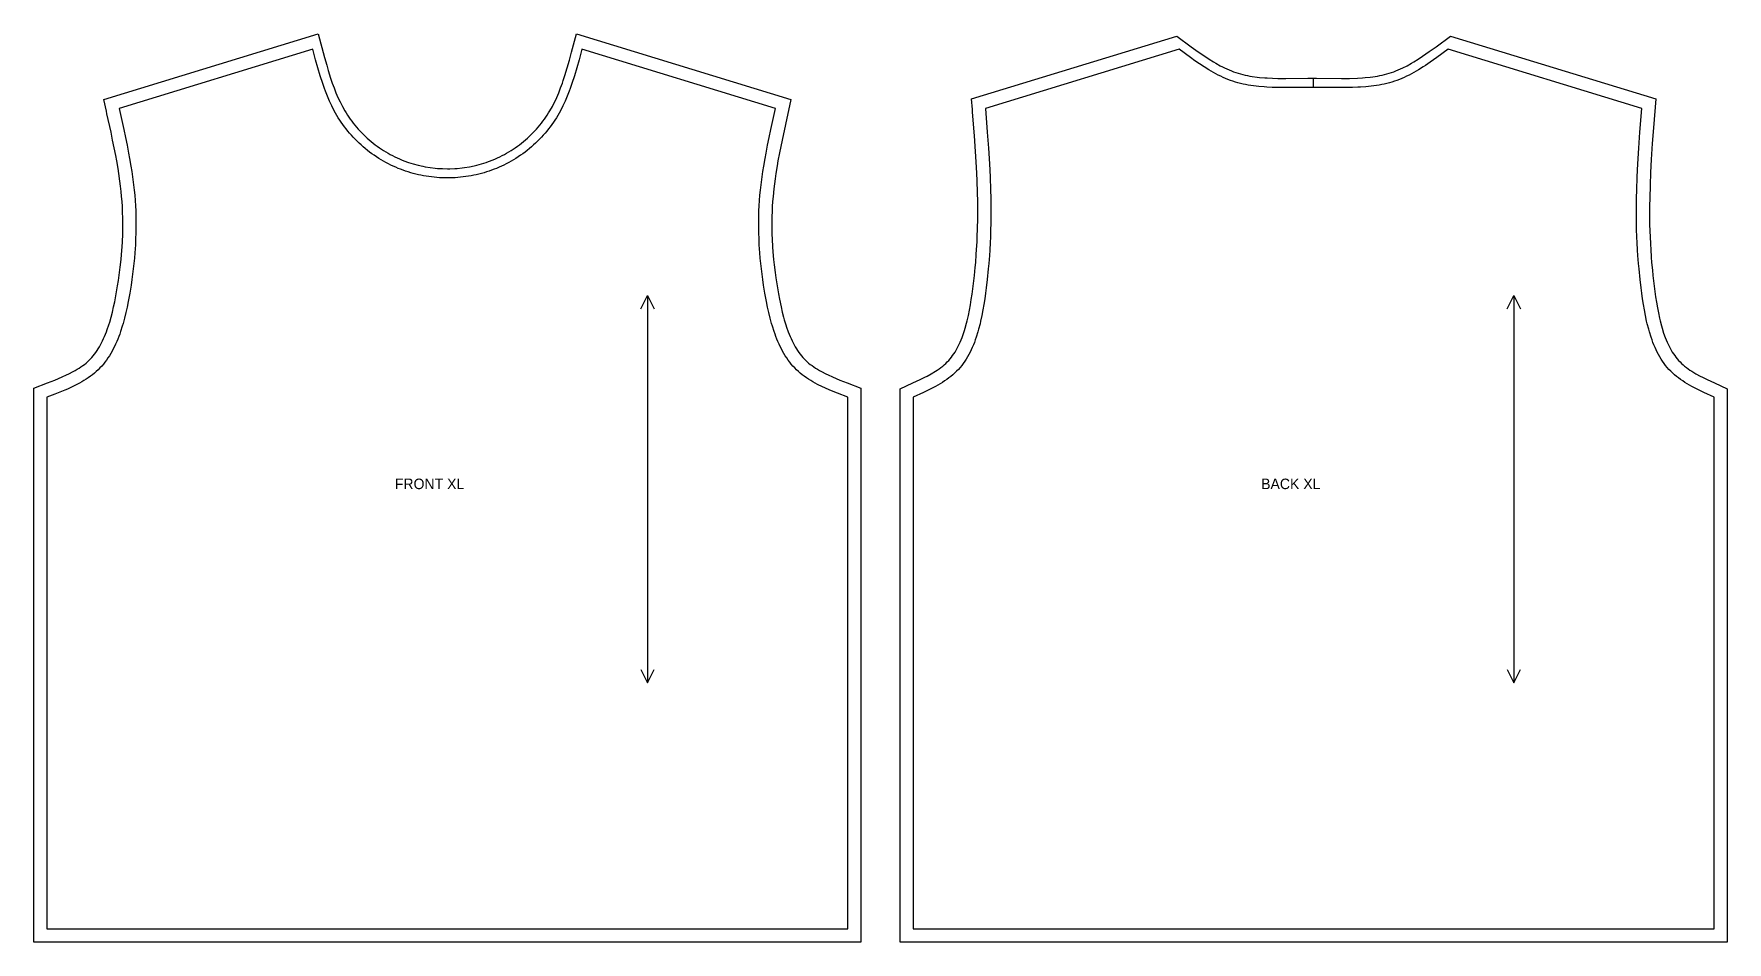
# Model space of a CAD drawing. Extents: x 24 to 1315, y 28 to 2107.
# Drawn here: x 25 to 1315, y 1415 to 2107 of the extents above; entities that cross this region are included whole.
import ezdxf

# ---------------------------------------------------------------- set-up
doc = ezdxf.new("R2010")
doc.units = 0
for name, color, linetype in [('CUT', 7, 'CONTINUOUS'), ('GRAIN', 3, 'CONTINUOUS'), ('NOTCH', 1, 'CONTINUOUS'), ('SEW', 5, 'CONTINUOUS'), ('TEXT', 2, 'CONTINUOUS')]:
    doc.layers.add(name, color=color, linetype=linetype)

msp = doc.modelspace()

# ---------------------------------------------------------------- texts
at = {"layer": 'TEXT'}
for s, p in [('FRONT XL', (300, 1760)), ('BACK XL', (960, 1760))]:
    msp.add_text(s, height=8, dxfattribs=at).set_placement(p)

# ---------------------------------------------------------------- linework, layer by layer
at = {"layer": 'CUT'}
for points in [[(80.24, 2047.823), (78.224, 2056.862), (241.628, 2106.715), (246.424, 2088.743), (248.084, 2082.787), (249.232, 2078.869), (251.042, 2073.085), (252.323, 2069.301), (253.676, 2065.582), (255.111, 2061.933), (256.639, 2058.359), (258.268, 2054.866), (260.01, 2051.459), (261.873, 2048.141), (262.854, 2046.516), (263.869, 2044.916), (264.93, 2043.323), (266.03, 2041.75), (267.168, 2040.198), (268.344, 2038.668), (269.556, 2037.159), (270.804, 2035.675), (272.087, 2034.214), (273.403, 2032.778), (274.753, 2031.369), (276.134, 2029.987), (277.546, 2028.632), (278.988, 2027.306), (280.459, 2026.01), (281.958, 2024.745), (283.484, 2023.511), (285.036, 2022.31), (286.614, 2021.142), (288.215, 2020.008), (289.839, 2018.908), (291.486, 2017.845), (293.153, 2016.818), (294.841, 2015.829), (296.548, 2014.878), (298.272, 2013.966), (300.017, 2013.093), (301.714, 2012.288), (303.431, 2011.52), (305.162, 2010.789), (306.909, 2010.095), (310.443, 2008.819), (314.028, 2007.692), (317.656, 2006.714), (321.322, 2005.885), (323.168, 2005.527), (326.879, 2004.924), (330.612, 2004.472), (332.485, 2004.302), (336.239, 2004.076), (340, 2004), (341.881, 2004.019), (345.639, 2004.17), (347.515, 2004.302), (351.257, 2004.679), (353.121, 2004.924), (356.832, 2005.527), (360.515, 2006.281), (362.344, 2006.714), (365.972, 2007.692), (369.557, 2008.819), (371.33, 2009.439), (374.838, 2010.789), (376.569, 2011.52), (378.286, 2012.288), (379.983, 2013.093), (381.728, 2013.966), (383.452, 2014.878), (385.159, 2015.829), (386.847, 2016.818), (388.514, 2017.845), (390.161, 2018.908), (391.785, 2020.008), (393.386, 2021.142), (394.964, 2022.31), (396.516, 2023.511), (398.042, 2024.745), (399.541, 2026.01), (401.012, 2027.306), (402.454, 2028.632), (403.866, 2029.987), (405.247, 2031.369), (406.597, 2032.778), (407.913, 2034.214), (409.196, 2035.675), (410.444, 2037.159), (411.656, 2038.668), (412.832, 2040.198), (413.97, 2041.75), (415.07, 2043.323), (416.131, 2044.916), (417.146, 2046.516), (418.127, 2048.141), (419.99, 2051.459), (420.876, 2053.152), (422.56, 2056.602), (424.137, 2060.136), (424.889, 2061.933), (426.324, 2065.582), (427.677, 2069.301), (428.326, 2071.185), (429.575, 2074.999), (431.347, 2080.822), (433.029, 2086.748), (434.659, 2092.757), (438.372, 2106.715), (601.776, 2056.862), (597.538, 2037.813), (594.973, 2025.879), (592.992, 2016), (591.898, 2010.104), (591.216, 2006.186), (590.272, 2000.329), (589.702, 1996.438), (589.183, 1992.558), (588.718, 1988.69), (588.131, 1982.909), (587.82, 1979.084), (587.572, 1975.276), (587.387, 1971.466), (587.262, 1967.652), (587.197, 1963.832), (587.193, 1960.004), (587.295, 1954.246), (587.436, 1950.393), (587.753, 1944.589), (588.035, 1940.701), (588.56, 1934.837), (588.978, 1930.904), (589.705, 1924.966), (590.255, 1920.979), (591.176, 1914.953), (592.213, 1908.86), (592.97, 1904.783), (594.219, 1898.725), (595.14, 1894.751), (596.141, 1890.847), (596.674, 1888.927), (597.809, 1885.161), (598.413, 1883.319), (599.697, 1879.727), (600.379, 1877.982), (601.087, 1876.274), (601.823, 1874.603), (602.587, 1872.973), (603.379, 1871.385), (604.2, 1869.84), (605.05, 1868.34), (605.93, 1866.887), (606.839, 1865.481), (607.778, 1864.124), (608.748, 1862.817), (609.749, 1861.56), (610.782, 1860.353), (611.848, 1859.197), (612.951, 1858.089), (614.084, 1857.036), (615.272, 1856.01), (616.516, 1855.011), (617.814, 1854.036), (619.167, 1853.084), (620.573, 1852.156), (622.03, 1851.248), (623.537, 1850.361), (625.091, 1849.494), (628.336, 1847.812), (630.021, 1846.996), (633.505, 1845.404), (638.979, 1843.096), (644.687, 1840.838), (655, 1836.867), (655, 1415), (25, 1415), (25, 1836.867), (35.313, 1840.838), (41.021, 1843.096), (46.495, 1845.404), (49.979, 1846.996), (51.664, 1847.812), (54.909, 1849.494), (56.463, 1850.361), (57.97, 1851.248), (59.427, 1852.156), (60.833, 1853.084), (62.186, 1854.036), (63.484, 1855.011), (64.728, 1856.01), (65.916, 1857.036), (67.049, 1858.089), (68.152, 1859.197), (69.218, 1860.353), (70.251, 1861.56), (71.252, 1862.817), (72.222, 1864.124), (73.161, 1865.481), (74.07, 1866.887), (74.95, 1868.34), (75.8, 1869.84), (76.621, 1871.385), (77.413, 1872.973), (78.177, 1874.603), (78.913, 1876.274), (80.303, 1879.727), (80.958, 1881.507), (82.191, 1885.161), (82.77, 1887.031), (83.859, 1890.847), (84.86, 1894.751), (85.781, 1898.725), (86.63, 1902.754), (87.787, 1908.86), (88.824, 1914.953), (89.451, 1918.977), (90.295, 1924.966), (90.793, 1928.93), (91.44, 1934.837), (91.804, 1938.75), (92.247, 1944.589), (92.473, 1948.462), (92.705, 1954.246), (92.788, 1958.087), (92.812, 1961.919), (92.778, 1965.742), (92.613, 1971.466), (92.428, 1975.276), (92.18, 1979.084), (91.869, 1982.909), (91.493, 1986.76), (91.057, 1990.623), (90.564, 1994.497), (89.728, 2000.329), (89.11, 2004.231), (88.102, 2010.104), (87.382, 2014.032), (86.237, 2019.944), (85.027, 2025.879), (83.765, 2031.835), (80.687, 2045.817)], [(740.03, 2049.223), (739.407, 2057.223), (895.812, 2104.94), (906.79, 2096.86), (910.193, 2094.398), (913.583, 2092.001), (916.966, 2089.687), (920.345, 2087.475), (923.724, 2085.382), (925.414, 2084.386), (928.798, 2082.503), (930.493, 2081.622), (932.19, 2080.782), (933.89, 2079.986), (935.593, 2079.236), (937.299, 2078.533), (939.011, 2077.879), (940.729, 2077.276), (942.444, 2076.726), (944.181, 2076.221), (945.938, 2075.759), (947.717, 2075.337), (949.518, 2074.955), (951.339, 2074.611), (953.181, 2074.303), (956.924, 2073.789), (958.826, 2073.579), (962.684, 2073.246), (964.64, 2073.119), (968.603, 2072.935), (972.628, 2072.831), (978.775, 2072.792), (995.682, 2072.98), (1002.162, 2072.995), (1021.225, 2072.792), (1027.372, 2072.831), (1033.387, 2073.016), (1037.316, 2073.246), (1039.254, 2073.399), (1043.076, 2073.789), (1044.957, 2074.03), (1048.661, 2074.611), (1050.482, 2074.955), (1052.283, 2075.337), (1054.062, 2075.759), (1055.819, 2076.221), (1057.556, 2076.726), (1059.271, 2077.276), (1060.989, 2077.879), (1062.701, 2078.533), (1064.407, 2079.236), (1066.11, 2079.986), (1067.81, 2080.782), (1071.202, 2082.503), (1074.586, 2084.386), (1076.276, 2085.382), (1079.655, 2087.475), (1083.034, 2089.687), (1088.111, 2093.19), (1093.21, 2096.86), (1104.188, 2104.94), (1260.593, 2057.223), (1258.884, 2035.135), (1258.008, 2023.112), (1257.231, 2011.152), (1256.689, 2001.241), (1256.27, 1991.39), (1255.998, 1981.605), (1255.915, 1975.736), (1255.896, 1971.832), (1255.923, 1965.984), (1255.979, 1962.088), (1256.124, 1956.242), (1256.261, 1952.339), (1256.531, 1946.473), (1256.754, 1942.55), (1257.158, 1936.643), (1257.473, 1932.685), (1258.017, 1926.716), (1258.429, 1922.711), (1259.122, 1916.658), (1259.636, 1912.591), (1260.493, 1906.406), (1261.129, 1902.283), (1261.826, 1898.194), (1262.595, 1894.157), (1263.446, 1890.188), (1263.905, 1888.235), (1264.895, 1884.403), (1265.429, 1882.529), (1266.577, 1878.873), (1267.838, 1875.356), (1268.512, 1873.656), (1269.217, 1871.996), (1269.952, 1870.378), (1270.719, 1868.805), (1271.517, 1867.278), (1272.347, 1865.799), (1273.21, 1864.367), (1274.105, 1862.986), (1275.035, 1861.655), (1275.998, 1860.374), (1276.996, 1859.145), (1278.031, 1857.967), (1279.106, 1856.836), (1280.22, 1855.756), (1281.395, 1854.701), (1282.633, 1853.667), (1283.931, 1852.655), (1285.289, 1851.663), (1286.704, 1850.689), (1288.175, 1849.734), (1291.274, 1847.871), (1294.564, 1846.063), (1296.273, 1845.177), (1299.803, 1843.429), (1305.333, 1840.838), (1315, 1836.439), (1315, 1415), (685, 1415), (685, 1836.439), (694.667, 1840.838), (700.197, 1843.429), (703.727, 1845.177), (705.436, 1846.063), (708.726, 1847.871), (711.825, 1849.734), (713.296, 1850.689), (714.711, 1851.663), (716.069, 1852.655), (717.367, 1853.667), (718.605, 1854.701), (719.78, 1855.756), (720.894, 1856.836), (721.969, 1857.967), (723.004, 1859.145), (724.002, 1860.374), (724.965, 1861.655), (725.895, 1862.986), (726.79, 1864.367), (727.653, 1865.799), (728.483, 1867.278), (729.281, 1868.805), (730.048, 1870.378), (730.783, 1871.996), (731.488, 1873.656), (732.162, 1875.356), (732.807, 1877.096), (734.011, 1880.684), (734.571, 1882.529), (735.612, 1886.306), (736.095, 1888.235), (736.99, 1892.163), (737.799, 1896.168), (738.531, 1900.233), (739.196, 1904.341), (739.805, 1908.476), (740.364, 1912.591), (741.119, 1918.682), (741.571, 1922.711), (742.174, 1928.711), (742.527, 1932.685), (742.986, 1938.615), (743.246, 1942.55), (743.568, 1948.43), (743.739, 1952.339), (743.933, 1958.191), (744.077, 1965.984), (744.103, 1969.882), (744.085, 1975.736), (744.037, 1979.646), (743.912, 1985.51), (743.579, 1995.323), (743.107, 2005.199), (742.395, 2017.124), (741.563, 2029.117), (740.187, 2047.207)]]:
    msp.add_lwpolyline(points, close=True, dxfattribs=at)
at = {"layer": 'GRAIN'}
for points in [[(487.5, 1897.4), (492.5, 1907.4), (497.5, 1897.4)], [(492.5, 1907.4), (492.5, 1612.6)], [(1147.5, 1897.4), (1152.5, 1907.4), (1157.5, 1897.4)], [(1152.5, 1907.4), (1152.5, 1612.6)], [(487.5, 1622.6), (492.5, 1612.6), (497.5, 1622.6)], [(1147.5, 1622.6), (1152.5, 1612.6), (1157.5, 1622.6)]]:
    msp.add_lwpolyline(points, dxfattribs=at)
at = {"layer": 'NOTCH'}
msp.add_lwpolyline([(1000, 2066), (1000, 2073)], dxfattribs=at)
at = {"layer": 'SEW'}
for points in [[(90, 2050), (93.541, 2033.939), (94.817, 2027.917), (96.045, 2021.897), (97.21, 2015.877), (97.946, 2011.865), (98.978, 2005.847), (99.613, 2001.837), (100.476, 1995.823), (100.985, 1991.815), (101.437, 1987.808), (101.829, 1983.802), (102.154, 1979.815), (102.412, 1975.844), (102.605, 1971.873), (102.735, 1967.899), (102.802, 1963.922), (102.807, 1959.94), (102.751, 1955.952), (102.555, 1949.955), (102.35, 1945.945), (101.934, 1939.91), (101.586, 1935.87), (100.959, 1929.783), (100.473, 1925.705), (99.643, 1919.553), (99.024, 1915.428), (98, 1909.2), (96.848, 1902.885), (95.999, 1898.672), (95.072, 1894.473), (94.056, 1890.305), (92.942, 1886.183), (92.345, 1884.145), (91.062, 1880.121), (90.374, 1878.14), (89.653, 1876.182), (88.898, 1874.249), (88.108, 1872.343), (87.281, 1870.466), (86.416, 1868.62), (85.511, 1866.806), (84.566, 1865.027), (83.578, 1863.285), (82.547, 1861.582), (81.471, 1859.919), (80.349, 1858.298), (79.18, 1856.722), (77.961, 1855.192), (76.693, 1853.711), (75.373, 1852.279), (74, 1850.9), (72.59, 1849.588), (71.129, 1848.327), (69.62, 1847.114), (68.065, 1845.947), (66.467, 1844.823), (64.828, 1843.739), (63.15, 1842.694), (61.437, 1841.685), (59.689, 1840.71), (56.103, 1838.851), (54.269, 1837.962), (50.53, 1836.255), (48.631, 1835.431), (44.785, 1833.831), (40.89, 1832.279), (35, 1830), (35, 1425), (645, 1425), (645, 1830), (637.158, 1833.05), (631.369, 1835.431), (627.59, 1837.098), (625.731, 1837.962), (622.09, 1839.766), (620.311, 1840.71), (618.563, 1841.685), (616.85, 1842.694), (615.172, 1843.739), (613.533, 1844.823), (611.935, 1845.947), (610.38, 1847.114), (608.871, 1848.327), (607.41, 1849.588), (606, 1850.9), (604.627, 1852.279), (603.307, 1853.711), (602.039, 1855.192), (600.82, 1856.722), (599.651, 1858.298), (598.529, 1859.919), (597.453, 1861.582), (596.422, 1863.285), (595.434, 1865.027), (594.489, 1866.806), (593.584, 1868.62), (592.719, 1870.466), (591.892, 1872.343), (591.102, 1874.249), (590.347, 1876.182), (589.626, 1878.14), (588.938, 1880.121), (587.655, 1884.145), (587.058, 1886.183), (585.944, 1890.305), (584.928, 1894.473), (584.001, 1898.672), (583.152, 1902.885), (582, 1909.2), (580.976, 1915.428), (580.357, 1919.553), (579.527, 1925.705), (579.041, 1929.783), (578.414, 1935.87), (578.066, 1939.91), (577.65, 1945.945), (577.445, 1949.955), (577.249, 1955.952), (577.193, 1959.94), (577.198, 1963.922), (577.265, 1967.899), (577.395, 1971.873), (577.588, 1975.844), (577.846, 1979.815), (578.171, 1983.802), (578.563, 1987.808), (579.015, 1991.815), (579.524, 1995.823), (580.387, 2001.837), (581.022, 2005.847), (582.054, 2011.865), (582.79, 2015.877), (583.955, 2021.897), (585.183, 2027.917), (586.459, 2033.939), (590, 2050), (442.5, 2095), (440.33, 2086.902), (438.645, 2080.859), (436.867, 2074.865), (434.956, 2068.94), (433.588, 2065.04), (432.872, 2063.107), (431.366, 2059.278), (429.753, 2055.506), (428.023, 2051.796), (426.161, 2048.154), (425.178, 2046.361), (424.158, 2044.587), (423.099, 2042.833), (422, 2041.1), (420.851, 2039.375), (419.66, 2037.674), (418.43, 2035.996), (417.16, 2034.342), (415.851, 2032.715), (414.505, 2031.113), (413.123, 2029.539), (411.705, 2027.992), (410.252, 2026.475), (408.765, 2024.987), (407.246, 2023.529), (405.695, 2022.103), (404.112, 2020.709), (402.5, 2019.348), (400.859, 2018.021), (399.189, 2016.729), (397.493, 2015.473), (395.77, 2014.252), (394.021, 2013.069), (392.248, 2011.924), (390.452, 2010.818), (388.633, 2009.752), (386.792, 2008.726), (384.931, 2007.742), (383.05, 2006.8), (381.214, 2005.93), (379.36, 2005.101), (377.491, 2004.312), (375.607, 2003.563), (373.708, 2002.855), (371.796, 2002.187), (369.871, 2001.559), (367.933, 2000.972), (365.985, 2000.425), (364.026, 1999.919), (362.058, 1999.453), (360.08, 1999.027), (358.095, 1998.642), (356.103, 1998.298), (354.104, 1997.994), (352.099, 1997.73), (350.09, 1997.507), (348.077, 1997.325), (346.061, 1997.183), (344.042, 1997.081), (342.021, 1997.02), (340, 1997), (337.979, 1997.02), (335.958, 1997.081), (333.939, 1997.183), (331.923, 1997.325), (329.91, 1997.507), (327.901, 1997.73), (325.896, 1997.994), (323.897, 1998.298), (321.905, 1998.642), (319.92, 1999.027), (317.942, 1999.453), (315.974, 1999.919), (314.015, 2000.425), (312.067, 2000.972), (310.129, 2001.559), (308.204, 2002.187), (306.292, 2002.855), (304.393, 2003.563), (302.509, 2004.312), (300.64, 2005.101), (298.786, 2005.93), (296.95, 2006.8), (295.069, 2007.742), (293.208, 2008.726), (291.367, 2009.752), (289.548, 2010.818), (287.752, 2011.924), (285.979, 2013.069), (284.23, 2014.252), (282.507, 2015.473), (280.811, 2016.729), (279.141, 2018.021), (277.5, 2019.348), (275.888, 2020.709), (274.305, 2022.103), (272.754, 2023.529), (271.235, 2024.987), (269.748, 2026.475), (268.295, 2027.992), (266.877, 2029.539), (265.495, 2031.113), (264.149, 2032.715), (262.84, 2034.342), (261.57, 2035.996), (260.34, 2037.674), (259.149, 2039.375), (258, 2041.1), (256.901, 2042.833), (255.842, 2044.587), (254.822, 2046.361), (253.839, 2048.154), (251.977, 2051.796), (250.247, 2055.506), (248.634, 2059.278), (247.128, 2063.107), (246.412, 2065.04), (245.044, 2068.94), (243.133, 2074.865), (241.355, 2080.859), (239.67, 2086.902), (237.5, 2095)], [(750, 2050), (751.389, 2031.858), (752.241, 2019.783), (752.983, 2007.738), (753.485, 1997.732), (753.853, 1987.762), (754, 1981.8), (754.064, 1977.814), (754.104, 1971.844), (754.094, 1967.867), (754.019, 1961.903), (753.929, 1957.923), (753.731, 1951.944), (753.556, 1947.949), (753.227, 1941.936), (752.961, 1937.912), (752.492, 1931.846), (752.131, 1927.78), (751.288, 1919.584), (750.547, 1913.374), (750, 1909.2), (749.4, 1904.95), (748.743, 1900.685), (748.016, 1896.422), (747.207, 1892.177), (746.304, 1887.965), (745.813, 1885.877), (744.745, 1881.746), (744.165, 1879.707), (742.904, 1875.692), (742.22, 1873.72), (741.499, 1871.775), (740.739, 1869.858), (739.938, 1867.972), (739.095, 1866.118), (738.208, 1864.298), (737.276, 1862.515), (736.296, 1860.77), (735.269, 1859.065), (734.191, 1857.404), (733.062, 1855.786), (731.88, 1854.215), (730.644, 1852.692), (729.351, 1851.22), (728, 1849.8), (726.603, 1848.445), (725.152, 1847.142), (723.648, 1845.886), (722.095, 1844.675), (720.496, 1843.506), (718.854, 1842.376), (717.173, 1841.284), (715.454, 1840.225), (713.702, 1839.197), (711.919, 1838.197), (708.274, 1836.27), (706.417, 1835.338), (702.652, 1833.521), (695, 1830), (695, 1425), (1305, 1425), (1305, 1830), (1297.348, 1833.521), (1293.583, 1835.338), (1291.726, 1836.27), (1288.081, 1838.197), (1286.298, 1839.197), (1284.546, 1840.225), (1282.827, 1841.284), (1281.146, 1842.376), (1279.504, 1843.506), (1277.905, 1844.675), (1276.352, 1845.886), (1274.848, 1847.142), (1273.397, 1848.445), (1272, 1849.8), (1270.649, 1851.22), (1269.356, 1852.692), (1268.12, 1854.215), (1266.938, 1855.786), (1265.809, 1857.404), (1264.731, 1859.065), (1263.704, 1860.77), (1262.724, 1862.515), (1261.792, 1864.298), (1260.905, 1866.118), (1260.062, 1867.972), (1259.261, 1869.858), (1258.501, 1871.775), (1257.78, 1873.72), (1257.096, 1875.692), (1255.835, 1879.707), (1255.255, 1881.746), (1254.187, 1885.877), (1253.696, 1887.965), (1252.793, 1892.177), (1251.984, 1896.422), (1251.257, 1900.685), (1250.6, 1904.95), (1250, 1909.2), (1249.453, 1913.374), (1248.712, 1919.584), (1247.869, 1927.78), (1247.508, 1931.846), (1247.039, 1937.912), (1246.773, 1941.936), (1246.444, 1947.949), (1246.269, 1951.944), (1246.071, 1957.923), (1245.981, 1961.903), (1245.906, 1967.867), (1245.896, 1971.844), (1245.936, 1977.814), (1246, 1981.8), (1246.147, 1987.762), (1246.515, 1997.732), (1247.017, 2007.738), (1247.759, 2019.783), (1248.611, 2031.858), (1250, 2050), (1102.5, 2095), (1093.883, 2088.707), (1088.676, 2085.054), (1085.178, 2082.71), (1083.419, 2081.573), (1079.876, 2079.378), (1076.297, 2077.308), (1074.491, 2076.325), (1072.675, 2075.379), (1070.847, 2074.475), (1069.005, 2073.613), (1067.151, 2072.796), (1065.282, 2072.027), (1063.399, 2071.307), (1061.5, 2070.64), (1059.601, 2070.032), (1057.688, 2069.475), (1055.759, 2068.968), (1053.816, 2068.507), (1051.859, 2068.092), (1049.888, 2067.72), (1045.91, 2067.095), (1041.885, 2066.616), (1039.857, 2066.425), (1035.77, 2066.131), (1033.712, 2066.024), (1029.573, 2065.876), (1025.403, 2065.805), (1021.208, 2065.792), (1002.13, 2065.995), (995.741, 2065.98), (978.792, 2065.792), (972.509, 2065.832), (968.354, 2065.939), (964.23, 2066.131), (962.182, 2066.264), (958.115, 2066.616), (956.097, 2066.838), (952.095, 2067.388), (950.112, 2067.72), (948.141, 2068.092), (946.184, 2068.507), (944.241, 2068.968), (942.312, 2069.475), (940.399, 2070.032), (938.5, 2070.64), (936.601, 2071.307), (934.718, 2072.027), (932.849, 2072.796), (930.995, 2073.613), (929.153, 2074.475), (927.325, 2075.379), (925.509, 2076.325), (923.703, 2077.308), (920.124, 2079.378), (916.581, 2081.573), (913.07, 2083.872), (909.584, 2086.256), (906.117, 2088.707), (897.5, 2095)]]:
    msp.add_lwpolyline(points, close=True, dxfattribs=at)

msp.set_redraw_order([(e.dxf.handle, doc.entitydb.next_handle()) for e in msp.query("TEXT MTEXT ATTDEF DIMENSION ARC_DIMENSION")])  # texts and dimensions are drawn at this point

doc.saveas('drawing.dxf')
